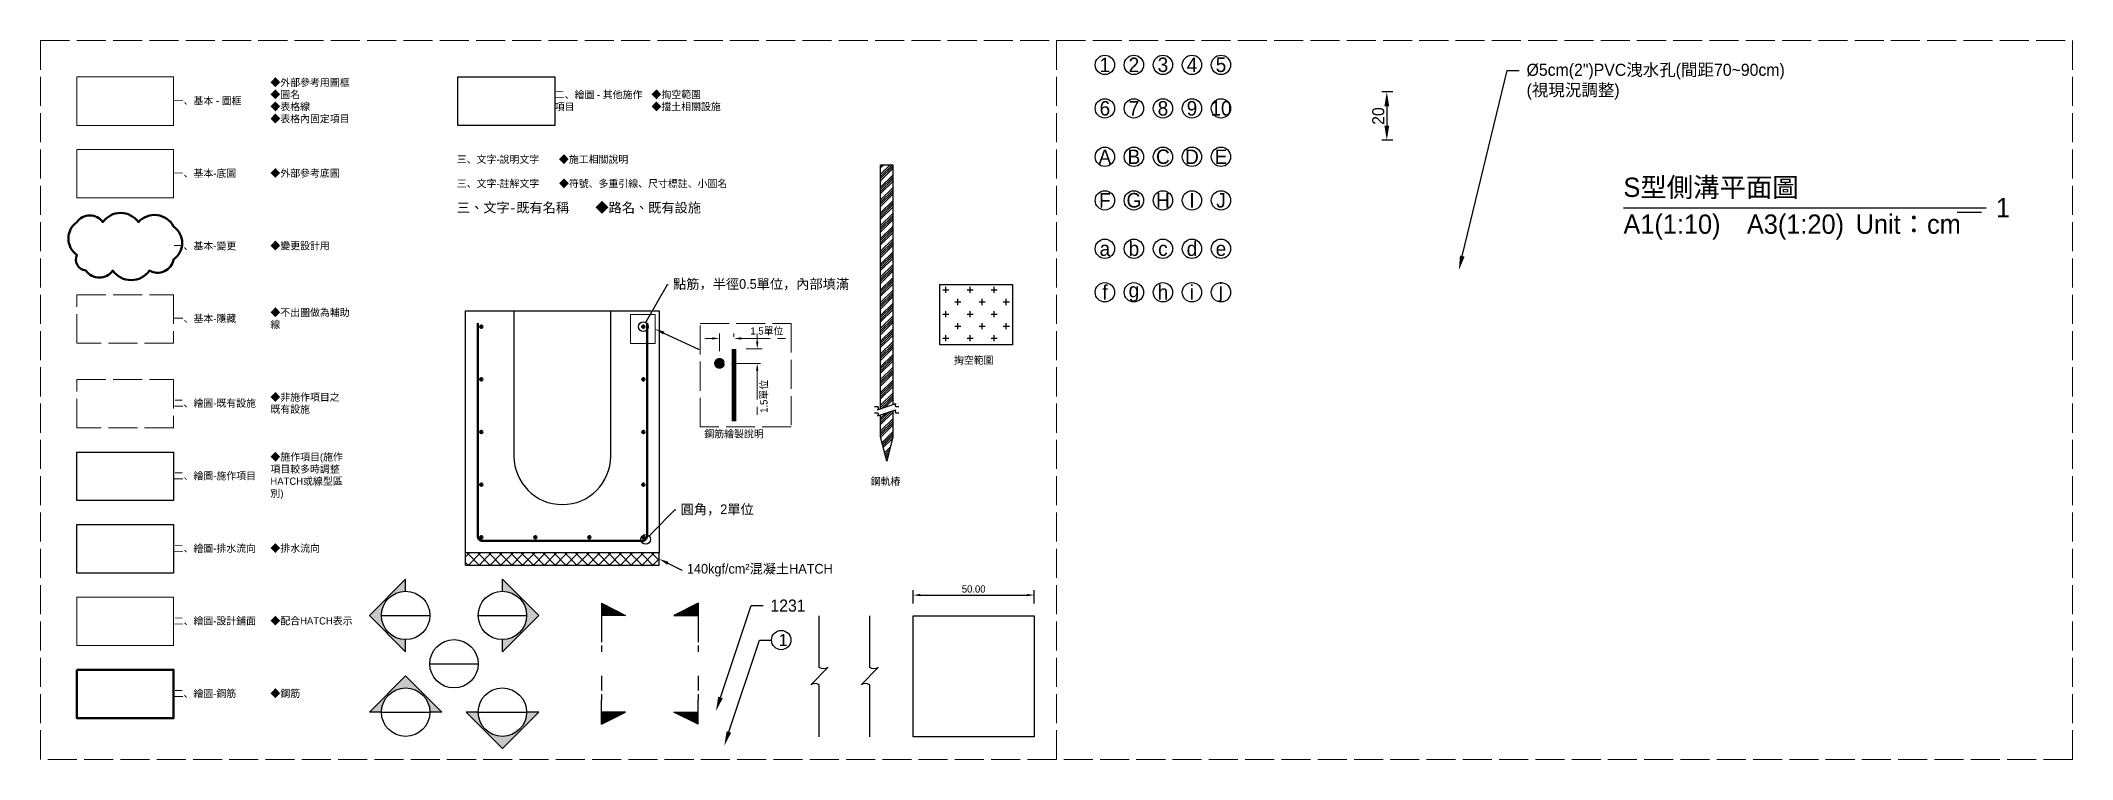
# Model space of a CAD drawing. Extents: x -7340 to 3675, y -3342 to 777.
# Drawn here: x 300 to 1140, y -297 to 0 of the extents above; entities that cross this region are included whole.
import ezdxf
from ezdxf import colors
from ezdxf.entities.mleader import LeaderData, LeaderLine
from ezdxf.math import Vec2, Vec3

# ---------------------------------------------------------------- set-up
doc = ezdxf.new("R2010")
doc.units = 0
doc.header["$MEASUREMENT"] = 0
doc.linetypes.add('ACAD_ISO02W100', pattern=[15, 12, -3])
for name, color, linetype, lineweight in [('一、1.基本-圖框', 7, 'Continuous', 20), ('一、2.基本-底圖', 9, 'Continuous', 20), ('一、3.基本-變更', 1, 'Continuous', 50), ('二、1.繪圖-既有設施', 8, 'Continuous', 20), ('二、2.繪圖-施作項目', 181, 'Continuous', 30), ('二、3.繪圖-排水流向', 170, 'Continuous', 30), ('二、4.繪圖-設計鋪面', 40, 'Continuous', 20), ('二、5.繪圖-鋼筋', 60, 'Continuous', 50), ('二、6.繪圖-其他施作項目', 35, 'Continuous', 30)]:
    doc.layers.add(name, color=color, linetype=linetype, lineweight=lineweight)
doc.layers.add('一、4.基本-隱藏', color=9, linetype='ACAD_ISO02W100', lineweight=20, plot=False)
for name, color, linetype in [('三、1.文字-說明文字', 2, 'Continuous'), ('三、3.文字-註解文字', 2, 'Continuous'), ('三、4.文字-既有名稱', 8, 'Continuous')]:
    doc.layers.add(name, color=color, linetype=linetype)
doc.styles.get("Standard").update_dxf_attribs({"font": 'kaiu.ttf', "height": 2})
doc.styles.add('既有名稱', font='kaiu.ttf', dxfattribs={"height": 4})
doc.styles.add('次圖名(詳圖)', font='MS PGothic.ttf', dxfattribs={"height": 6})
doc.styles.add('註解文字', font='MS PGothic.ttf', dxfattribs={"height": 3})
doc.styles.add('註解文字(詳圖)', font='MS PGothic.ttf', dxfattribs={"height": 5})
doc.styles.add('說明文字', font='MS PGothic.ttf', dxfattribs={"height": 3})
doc.dimstyles.new('註解文字', dxfattribs={"dimtxt": 3, "dimasz": 3, "dimexe": 2, "dimexo": 5, "dimgap": 1, "dimtad": 2, "dimzin": 0, "dimdsep": 46, "dimtxsty": '註解文字', "dimcen": 0.1, "dimclrd": 144, "dimclre": 144, "dimclrt": 256, "dimadec": 0, "dimazin": 0, "dimtfac": 1, "dimtofl": 0, "dimtmove": 0, "dimatfit": 3, "dimfxl": 15, "dimtolj": 1, "dimtzin": 0, "dimlwd": -1, "dimlwe": -1, "dimarcsym": 1})
doc.dimstyles.new('註解文字(詳圖)', dxfattribs={"dimtxt": 5, "dimasz": 6, "dimexe": 2, "dimexo": 5, "dimgap": 1, "dimtad": 2, "dimzin": 0, "dimdsep": 46, "dimtxsty": '註解文字(詳圖)', "dimcen": 0.1, "dimclrd": 144, "dimclre": 144, "dimclrt": 256, "dimadec": 0, "dimazin": 0, "dimtfac": 1, "dimtofl": 0, "dimtmove": 0, "dimatfit": 3, "dimfxlon": 1, "dimtolj": 1, "dimtzin": 0, "dimlwd": -1, "dimlwe": -1, "dimarcsym": 1})

msp = doc.modelspace()

# ---------------------------------------------------------------- texts
at = {"layer": '一、1.基本-圖框', "char_height": 3, "attachment_point": 4, "style": '說明文字'}
for s, width, gutter_width, insert in [('{\\fMS PGothic|b0|i0|c128|p34;◆外部參考用圖框\\P◆圖名\\P◆表格}線\\P{\\fMS PGothic|b0|i0|c128|p34;◆}表格{\\fPMingLiU|b0|i0|c136|p18;內}固定項目', 35.80343, 15, (395, -25)), ('{\\fMS PGothic|b0|i0|c128|p34;一、基本 - 圖框}', 37.92475, 1, (355, -25))]:
    msp.add_mtext_dynamic_manual_height_columns(s, width=width, gutter_width=gutter_width, heights=[0], dxfattribs=dict(at, insert=insert))
at = {"layer": '一、2.基本-底圖', "char_height": 3, "attachment_point": 4, "style": '說明文字'}
for s, width, insert in [('{\\fMS PGothic|b0|i0|c128|p34;一、基本-底圖}', 35.05604, (355, -55)), ('{\\fMS PGothic|b0|i0|c128|p34;◆外部參考底圖}', 31.67132, (395, -55))]:
    msp.add_mtext_dynamic_manual_height_columns(s, width=width, gutter_width=15, heights=[0], dxfattribs=dict(at, insert=insert))
at = {"layer": '一、3.基本-變更', "char_height": 3, "attachment_point": 4, "style": '說明文字'}
for s, width, insert in [('{\\fMS PGothic|b0|i0|c128|p34;一、基本-變更}', 35.53957, (355, -85)), ('{\\fMS PGothic|b0|i0|c128|p34;◆變更設計用}', 26.23159, (395, -85))]:
    msp.add_mtext_dynamic_manual_height_columns(s, width=width, gutter_width=15, heights=[0], dxfattribs=dict(at, insert=insert))
at = {"layer": '一、4.基本-隱藏', "char_height": 3}
for s, width, gutter_width, insert, attachment_point, style in [('{\\fMS PGothic|b0|i0|c128|p34;一、基本-隱藏}', 42.51711, 15, (355, -115), 4, '說明文字'), ('{\\fMS PGothic|b0|i0|c128|p34;◆不出圖做為輔助線}', 32.64664, 15, (395, -115), 4, '說明文字'), ('掏空範圍', 18.9594, 20, (677.601, -130.563), 1, '註解文字'), ('{\\fMS PGothic|b0|i0|c128|p34;鋼筋}繪製{\\fPMingLiU|b0|i0|c136|p18;說}明', 27.01482, 15, (574.392, -160.989), 1, '註解文字'), ('鋼軌樁', 14.717, 20, (643.171, -180.607), 1, '註解文字')]:
    msp.add_mtext_dynamic_manual_height_columns(s, width=width, gutter_width=gutter_width, heights=[0], dxfattribs=dict(at, insert=insert, attachment_point=attachment_point, style=style))
at = {"layer": '三、1.文字-說明文字', "insert": (472.082, -49.292), "char_height": 3, "attachment_point": 4, "style": '說明文字'}
msp.add_mtext_dynamic_manual_height_columns('{\\fMS PGothic|b0|i0|c128|p34;三、文字-\\fPMingLiU|b0|i0|c136|p18;說\\fMS PGothic|b0|i0|c128|p34;明文字\u3000\u3000◆}施工相關{\\fPMingLiU|b0|i0|c136|p18;說}明', width=109.18856, gutter_width=15, heights=[0], dxfattribs=at)
at = {"layer": '三、3.文字-註解文字'}
for s, width, gutter_width, insert, char_height, attachment_point, style in [('1', 8.38231, 30, (740, -10), 6, 5, '註解文字(詳圖)'), ('2', 8.38231, 30, (752, -10), 6, 5, '註解文字(詳圖)'), ('3', 8.38231, 30, (764, -10), 6, 5, '註解文字(詳圖)'), ('4', 8.38231, 30, (776, -10), 6, 5, '註解文字(詳圖)'), ('5', 8.38231, 30, (788, -10), 6, 5, '註解文字(詳圖)'), ('6', 8.38231, 30, (740, -28), 6, 5, '註解文字(詳圖)'), ('7', 8.38231, 30, (752, -28), 6, 5, '註解文字(詳圖)'), ('8', 8.38231, 30, (764, -28), 6, 5, '註解文字(詳圖)'), ('9', 8.38231, 30, (776, -28), 6, 5, '註解文字(詳圖)'), ('10', 8.38231, 30, (788, -28), 6, 5, '註解文字(詳圖)'), ('A', 8.38231, 30, (740, -48), 6, 5, '註解文字(詳圖)'), ('B', 8.38231, 30, (752, -48), 6, 5, '註解文字(詳圖)'), ('C', 8.38231, 30, (764, -48), 6, 5, '註解文字(詳圖)'), ('D', 8.38231, 30, (776, -48), 6, 5, '註解文字(詳圖)'), ('E', 8.38231, 30, (788, -48), 6, 5, '註解文字(詳圖)'), ('{\\fMS PGothic|b0|i0|c128|p34;三、文字-註解文字\u3000\u3000◆符號、多重引線、尺寸標註、小圖名}', 110.73428, 15, (472.082, -59.292), 3, 4, '說明文字'), ('S型側溝平面圖', 80.61929, 15, (954.399, -61.031), 8, 4, '次圖名(詳圖)'), ('F', 8.38231, 30, (740, -66), 6, 5, '註解文字(詳圖)'), ('G', 8.38231, 30, (752, -66), 6, 5, '註解文字(詳圖)'), ('H', 8.38231, 30, (764, -66), 6, 5, '註解文字(詳圖)'), ('I', 8.38231, 30, (776, -66), 6, 5, '註解文字(詳圖)'), ('J', 8.38231, 30, (788, -66), 6, 5, '註解文字(詳圖)'), ('1', 3, 15, (1108.399, -69.031), 8, 4, '次圖名(詳圖)'), ('A1(1:10)\u3000A3(1:20){\\fMS PGothic|b0|i0|c128|p34;^IUnit：cm}', 136.03259, 15, (954.399, -77.031), 8, 4, '次圖名(詳圖)'), ('b', 8.38231, 30, (752, -86), 6, 5, '註解文字(詳圖)'), ('d', 8.38231, 30, (776, -86), 6, 5, '註解文字(詳圖)'), ('a', 8.38231, 30, (740, -86), 6, 5, '註解文字(詳圖)'), ('c', 8.38231, 30, (764, -86), 6, 5, '註解文字(詳圖)'), ('e', 8.38231, 30, (788, -86), 6, 5, '註解文字(詳圖)'), ('f', 8.38231, 30, (740, -104), 6, 5, '註解文字(詳圖)'), ('h', 8.38231, 30, (764, -104), 6, 5, '註解文字(詳圖)'), ('i', 8.38231, 30, (776, -104), 6, 5, '註解文字(詳圖)'), ('j', 8.38231, 30, (788, -104), 6, 5, '註解文字(詳圖)'), ('g', 8.38231, 30, (752, -104), 6, 5, '註解文字(詳圖)')]:
    msp.add_mtext_dynamic_manual_height_columns(s, width=width, gutter_width=gutter_width, heights=[0], dxfattribs=dict(at, insert=insert, char_height=char_height, attachment_point=attachment_point, style=style))
at = {"layer": '三、4.文字-既有名稱', "insert": (472.082, -69.292), "char_height": 4, "attachment_point": 4, "style": '既有名稱'}
msp.add_mtext_dynamic_manual_height_columns('三、文字-既有名稱\u3000\u3000◆路名、既有設施', width=104.31543, gutter_width=20, heights=[0], dxfattribs=at)
at = {"layer": '二、1.繪圖-既有設施', "char_height": 3, "attachment_point": 4, "style": '說明文字'}
for s, width, insert in [('{\\fMS PGothic|b0|i0|c128|p34;二、繪圖-既有設施}', 38.83369, (355, -150)), ('{\\fMS PGothic|b0|i0|c128|p34;◆非施作項目之既有設施}', 32.59781, (395, -150))]:
    msp.add_mtext_dynamic_manual_height_columns(s, width=width, gutter_width=15, heights=[0], dxfattribs=dict(at, insert=insert))
at = {"layer": '二、2.繪圖-施作項目', "char_height": 3, "attachment_point": 4, "style": '說明文字'}
for s, width, insert in [('{\\fMS PGothic|b0|i0|c128|p34;◆施作項目(施作項目較多時調整HATCH或線型區別)}', 32.66801, (395, -180)), ('{\\fMS PGothic|b0|i0|c128|p34;二、繪圖-施作項目}', 45.60771, (355, -180))]:
    msp.add_mtext_dynamic_manual_height_columns(s, width=width, gutter_width=15, heights=[0], dxfattribs=dict(at, insert=insert))
at = {"layer": '二、3.繪圖-排水流向', "char_height": 3, "attachment_point": 4, "style": '說明文字'}
for s, width, insert in [('二、繪圖-排水流向', 66.83656, (355, -210)), ('{\\fMS PGothic|b0|i0|c128|p34;◆排水流向}', 69.24082, (395, -210))]:
    msp.add_mtext_dynamic_manual_height_columns(s, width=width, gutter_width=15, heights=[0], dxfattribs=dict(at, insert=insert))
at = {"layer": '二、4.繪圖-設計鋪面', "char_height": 3, "attachment_point": 4, "style": '說明文字'}
for s, width, insert in [('{\\fMS PGothic|b0|i0|c128|p34;二、繪圖-}設計{\\fMS PGothic|b0|i0|c128|p34;鋪面}', 35.9805, (355, -240)), ('{\\fMS PGothic|b0|i0|c128|p34;◆配合HATCH表示}', 53.90893, (395, -240))]:
    msp.add_mtext_dynamic_manual_height_columns(s, width=width, gutter_width=15, heights=[0], dxfattribs=dict(at, insert=insert))
at = {"layer": '二、5.繪圖-鋼筋', "char_height": 3, "attachment_point": 4, "style": '說明文字'}
for s, width, insert in [('{\\fMS PGothic|b0|i0|c128|p34;二、繪圖-}鋼筋', 45.60771, (355, -270)), ('{\\fMS PGothic|b0|i0|c128|p34;◆}鋼筋', 32.66801, (395, -270))]:
    msp.add_mtext_dynamic_manual_height_columns(s, width=width, gutter_width=15, heights=[0], dxfattribs=dict(at, insert=insert))
at = {"layer": '二、6.繪圖-其他施作項目', "char_height": 3, "attachment_point": 4, "style": '說明文字'}
for s, width, gutter_width, insert in [('二{\\fMS PGothic|b0|i0|c128|p34;、}繪圖{\\fMS PGothic|b0|i0|c128|p34; - }其他施作項目', 37.92475, 1, (512.551, -25)), ('{\\fMS PGothic|b0|i0|c128|p34;◆}掏空範圍\\P{\\fMS PGothic|b0|i0|c128|p34;◆}擋土相關設施', 35.80343, 15, (552.551, -25))]:
    msp.add_mtext_dynamic_manual_height_columns(s, width=width, gutter_width=gutter_width, heights=[0], dxfattribs=dict(at, insert=insert))

# ---------------------------------------------------------------- blocks, each defined once
blk = doc.blocks.new('*D1')
at = {"layer": 'Defpoints', "color": 0, "transparency": 16777216}
for p in [(710.75, -229.11), (660.75, -237.63), (710.75, -237.63)]:
    blk.add_point(p, dxfattribs=at)
at = {"layer": '三、3.文字-註解文字', "color": 144, "transparency": 16777216}
for p, q in [((660.75, -232.63), (660.75, -227.11)), ((663.75, -229.11), (707.75, -229.11)), ((710.75, -232.63), (710.75, -227.11))]:
    blk.add_line(p, q, dxfattribs=at)
for points in [[(663.75, -228.61), (663.75, -229.61), (660.75, -229.11)], [(707.75, -228.61), (707.75, -229.61), (710.75, -229.11)]]:
    blk.add_solid(points, dxfattribs=at)
at = {"layer": '三、3.文字-註解文字', "transparency": 16777216, "insert": (685.75, -226.61), "char_height": 3, "attachment_point": 5, "style": '註解文字'}
blk.add_mtext('\\A1;50.00', dxfattribs=at)
blk = doc.blocks.new('_DotBlank')
at = {"color": 0, "linetype": 'ByBlock', "lineweight": -2}
blk.add_line((-0.5, 0), (-1, 0), dxfattribs=at)
blk.add_circle((0, 0), 0.5, dxfattribs=at)
blk = doc.blocks.new('*D2')
at = {"layer": 'Defpoints', "color": 0, "transparency": 16777216}
for p in [(586.65, -123.06), (580.65, -133.36), (586.65, -127.36)]:
    blk.add_point(p, dxfattribs=at)
at = {"layer": '一、4.基本-隱藏', "color": 144, "transparency": 16777216}
for p, q in [((577.65, -123.06), (574.65, -123.06)), ((580.65, -128.36), (580.65, -121.06)), ((586.65, -122.36), (586.65, -121.06)), ((589.65, -123.06), (607.91, -123.06))]:
    blk.add_line(p, q, dxfattribs=at)
for points in [[(577.65, -122.56), (577.65, -123.56), (580.65, -123.06)], [(589.65, -122.56), (589.65, -123.56), (586.65, -123.06)]]:
    blk.add_solid(points, dxfattribs=at)
at = {"layer": '一、4.基本-隱藏', "transparency": 16777216, "insert": (600.28, -120.14), "char_height": 3, "attachment_point": 5, "style": '註解文字'}
blk.add_mtext('\\A1;1.5單位', dxfattribs=at)
blk = doc.blocks.new('*D3')
at = {"layer": 'Defpoints', "color": 0, "transparency": 16777216}
for p in [(580.65, -133.36), (586.65, -127.36), (596.27, -133.36)]:
    blk.add_point(p, dxfattribs=at)
at = {"layer": '一、4.基本-隱藏', "color": 144, "transparency": 16777216}
for p, q in [((596.27, -124.36), (596.27, -121.36)), ((585.65, -133.36), (598.27, -133.36)), ((591.65, -127.36), (598.27, -127.36)), ((596.27, -136.36), (596.27, -154.62))]:
    blk.add_line(p, q, dxfattribs=at)
for points in [[(595.77, -124.36), (596.77, -124.36), (596.27, -127.36)], [(595.77, -136.36), (596.77, -136.36), (596.27, -133.36)]]:
    blk.add_solid(points, dxfattribs=at)
at = {"layer": '一、4.基本-隱藏', "transparency": 16777216, "insert": (599.19, -146.99), "char_height": 3, "attachment_point": 5, "rotation": 90, "style": '註解文字'}
blk.add_mtext('\\A1;1.5單位', dxfattribs=at)
blk = doc.blocks.new('*D5')
at = {"layer": 'Defpoints', "color": 0, "transparency": 16777216}
for p in [(876.56, -21.16), (856.56, -41.16), (876.56, -41.16)]:
    blk.add_point(p, dxfattribs=at)
at = {"layer": '三、3.文字-註解文字', "color": 144, "transparency": 16777216}
for p, q in [((859.06, -21.16), (854.56, -21.16)), ((856.56, -27.16), (856.56, -35.16)), ((859.06, -41.16), (854.56, -41.16))]:
    blk.add_line(p, q, dxfattribs=at)
for points in [[(855.56, -27.16), (857.56, -27.16), (856.56, -21.16)], [(855.56, -35.16), (857.56, -35.16), (856.56, -41.16)]]:
    blk.add_solid(points, dxfattribs=at)
at = {"layer": '三、3.文字-註解文字', "transparency": 16777216, "insert": (853.06, -31.16), "char_height": 5, "attachment_point": 5, "rotation": 90, "style": '註解文字(詳圖)'}
blk.add_mtext('\\A1;20', dxfattribs=at)

# ---------------------------------------------------------------- dimensions: what is measured, and where the dimension line sits
at = {"layer": '一、4.基本-隱藏'}
dim = msp.add_linear_dim(base=(586.653, -123.062), p1=(580.653, -133.362), p2=(586.653, -127.362), text='1.5單位', dimstyle='註解文字', dxfattribs=at)
dim.commit()
dim.dimension.update_dxf_attribs({"geometry": '*D2', "text_midpoint": (600.283, -120.144)})
dim = msp.add_linear_dim(base=(596.271, -133.362), p1=(586.653, -127.362), p2=(580.653, -133.362), angle=90, text='1.5單位', dimstyle='註解文字', dxfattribs=at)
dim.commit()
dim.dimension.update_dxf_attribs({"geometry": '*D3', "text_midpoint": (599.189, -146.993)})
at = {"layer": '三、3.文字-註解文字'}
dim = msp.add_linear_dim(base=(856.564, -41.155), p1=(876.564, -21.155), p2=(876.564, -41.155), angle=90, text='20', dimstyle='註解文字(詳圖)', dxfattribs=at)
dim.commit()
dim.dimension.update_dxf_attribs({"geometry": '*D5', "text_midpoint": (853.064, -31.155)})
dim = msp.add_linear_dim(base=(710.75, -229.114), p1=(660.75, -237.633), p2=(710.75, -237.633), dimstyle='註解文字', dxfattribs=at)
dim.commit()
dim.dimension.update_dxf_attribs({"geometry": '*D1', "text_midpoint": (685.75, -226.614)})

# ---------------------------------------------------------------- hatches: boundary and pattern name
at = {"layer": '一、4.基本-隱藏'}
h = msp.add_hatch(color=256, dxfattribs=at)
h.dxf.hatch_style = 1
h.paths.add_polyline_path([(582.653, -133.362, 1), (578.653, -133.362, 1)])
at = {"layer": '三、3.文字-註解文字'}
h = msp.add_hatch(color=256, dxfattribs=at)
h.dxf.hatch_style = 1
h.paths.add_polyline_path([(450.907, -222.515), (435.907, -237.515), (450.907, -252.515), (450.907, -247.515, -0.4142136), (440.907, -237.515, -0.4142136), (450.907, -227.515)])
h = msp.add_hatch(color=256, dxfattribs=at)
h.dxf.hatch_style = 1
h.paths.add_polyline_path([(490.907, -222.515), (490.907, -227.515, -0.4142136), (500.907, -237.515, -0.4142136), (490.907, -247.515), (490.907, -252.515), (505.907, -237.515)])
h = msp.add_hatch(color=256, dxfattribs=at)
h.dxf.hatch_style = 1
h.paths.add_polyline_path([(541.85, -237.515), (531.85, -232.515), (531.85, -237.515)])
h = msp.add_hatch(color=256, dxfattribs=at)
h.dxf.hatch_style = 1
h.paths.add_polyline_path([(571.85, -237.515), (571.85, -232.515), (561.85, -237.515)])
h = msp.add_hatch(color=256, dxfattribs=at)
h.dxf.hatch_style = 1
h.paths.add_polyline_path([(460.907, -277.515), (465.907, -277.515), (450.907, -262.515), (435.907, -277.515), (440.907, -277.515, -1)])
h = msp.add_hatch(color=256, dxfattribs=at)
h.dxf.hatch_style = 1
h.paths.add_polyline_path([(480.907, -277.515), (475.907, -277.515), (490.907, -292.515), (505.907, -277.515), (500.907, -277.515, -1)])
h = msp.add_hatch(color=256, dxfattribs=at)
h.dxf.hatch_style = 1
h.paths.add_polyline_path([(541.85, -277.515), (531.85, -277.515), (531.85, -282.542)])
h = msp.add_hatch(color=256, dxfattribs=at)
h.dxf.hatch_style = 1
h.paths.add_polyline_path([(561.85, -277.515), (571.85, -282.515), (571.85, -277.515)])
at = {"layer": '二、2.繪圖-施作項目'}
h = msp.add_hatch(dxfattribs=at)
h.set_pattern_fill('ANSI37', color=256)
h.set_pattern_definition([(45, (1100.9382, -86.5112), (-2.245064, 2.245064), []), (135, (1100.9382, -86.5112), (-2.245064, -2.245064), [])])
h.paths.add_polyline_path([(475.704, -211.705), (475.704, -216.705), (555.704, -216.705), (555.704, -211.705)])
at = {"layer": '二、5.繪圖-鋼筋'}
h = msp.add_hatch(color=256, dxfattribs=at)
h.dxf.hatch_style = 1
h.paths.add_polyline_path([(482.704, -118.205, 1), (481.704, -118.205, 1)])
h = msp.add_hatch(color=256, dxfattribs=at)
h.dxf.hatch_style = 1
h.paths.add_polyline_path([(549.704, -118.205, 1), (548.704, -118.205, 1)])
h = msp.add_hatch(color=256, dxfattribs=at)
h.dxf.hatch_style = 1
h.paths.add_polyline_path([(482.704, -139.955, 1), (481.704, -139.955, 1)])
h = msp.add_hatch(color=256, dxfattribs=at)
h.dxf.hatch_style = 1
h.paths.add_polyline_path([(549.704, -139.955, 1), (548.704, -139.955, 1)])
h = msp.add_hatch(color=256, dxfattribs=at)
h.dxf.hatch_style = 1
h.paths.add_polyline_path([(482.704, -161.705, 1), (481.704, -161.705, 1)])
h = msp.add_hatch(color=256, dxfattribs=at)
h.dxf.hatch_style = 1
h.paths.add_polyline_path([(549.704, -161.705, 1), (548.704, -161.705, 1)])
h = msp.add_hatch(color=256, dxfattribs=at)
h.dxf.hatch_style = 1
h.paths.add_polyline_path([(482.704, -183.455, 1), (481.704, -183.455, 1)])
h = msp.add_hatch(color=256, dxfattribs=at)
h.dxf.hatch_style = 1
h.paths.add_polyline_path([(549.704, -183.455, 1), (548.704, -183.455, 1)])
h = msp.add_hatch(color=256, dxfattribs=at)
h.dxf.hatch_style = 1
h.paths.add_polyline_path([(482.704, -205.205, 1), (481.704, -205.205, 1)])
h = msp.add_hatch(color=256, dxfattribs=at)
h.dxf.hatch_style = 1
h.paths.add_polyline_path([(505.034, -205.205, 1), (504.034, -205.205, 1)])
h = msp.add_hatch(color=256, dxfattribs=at)
h.dxf.hatch_style = 1
h.paths.add_polyline_path([(527.364, -205.205, 1), (526.364, -205.205, 1)])
h = msp.add_hatch(color=256, dxfattribs=at)
h.dxf.hatch_style = 1
h.paths.add_polyline_path([(549.704, -205.205, 1), (548.704, -205.205, 1)])
at = {"layer": '二、6.繪圖-其他施作項目'}
h = msp.add_hatch(dxfattribs=at)
h.set_pattern_fill('ANSI34', color=256, scale=5)
h.set_pattern_definition([(45, (-167.1946, 297), (-2.65165, 2.65165), []), (45, (-166.3107, 297), (-2.65165, 2.65165), []), (45, (-165.427, 297), (-2.65165, 2.65165), []), (45, (-164.543, 297), (-2.65165, 2.65165), [])])
h.paths.add_polyline_path([(652.299, -51.252), (647.299, -51.252), (647.299, -152.085), (652.299, -150.419)])
h.paths.add_polyline_path([(652.299, -152.919), (647.299, -154.585), (647.299, -163.752), (649.799, -173.752), (652.299, -163.752)])
h = msp.add_hatch(dxfattribs=at)
h.set_pattern_fill('CROSS', color=256, scale=20)
h.set_pattern_definition([(0, (-47, 297), (5, 5), [2.5, -7.5]), (90, (-45.75, 295.75), (-5, 5), [2.5, -7.5])])
h.paths.add_polyline_path([(701.818, -125.739), (701.818, -100.739), (671.818, -100.739), (671.818, -125.739)])

# ---------------------------------------------------------------- linework, layer by layer
at = {"layer": '一、1.基本-圖框'}
msp.add_lwpolyline([(315, -15), (355, -15), (355, -35), (315, -35)], close=True, dxfattribs=at)
at = {"layer": '一、2.基本-底圖'}
msp.add_lwpolyline([(315, -45), (355, -45), (355, -65), (315, -65)], close=True, dxfattribs=at)
at = {"layer": '一、3.基本-變更'}
msp.add_lwpolyline([(315, -75, 0.5205671), (315, -88.528, 0.5205671), (318.718, -95, 0.5205671), (329.815, -95, 0.5205671), (345.043, -95, 0.5205671), (355, -90.403, 0.5205671), (355, -76.829, 0.5205671), (340.411, -75, 0.5205671), (325.727, -75, 0.5205671)], format="xyb", close=True, dxfattribs=at)
at = {"layer": '一、4.基本-隱藏'}
for points in [[(300, 0), (720, 0), (720, -297), (300, -297)], [(720, 0), (1140, 0), (1140, -297), (720, -297)], [(315, -105), (355, -105), (355, -125), (315, -125)], [(543.877, -113.186), (554.031, -113.186), (554.031, -125.125), (543.877, -125.125)], [(572.615, -116.894), (610.358, -116.894), (610.358, -159.655), (572.615, -159.655)]]:
    msp.add_lwpolyline(points, close=True, dxfattribs=at)
at = {"layer": '一、4.基本-隱藏', "const_width": 2}
msp.add_lwpolyline([(586.653, -127.362), (586.653, -157.362)], dxfattribs=at)
at = {"layer": '一、4.基本-隱藏'}
msp.add_circle((580.653, -133.362), 2, dxfattribs=at)
at = {"layer": '三、3.文字-註解文字'}
for points in [[(954.399, -69.031), (1104.399, -69.031)], [(1102.399, -71.031), (1092.399, -71.031)], [(450.907, -227.515), (450.907, -222.515), (435.907, -237.515), (450.907, -252.515), (450.907, -247.515)], [(490.907, -227.515), (490.907, -222.515), (505.907, -237.515), (490.907, -252.515), (490.907, -247.515)], [(531.85, -232.515), (531.85, -242.515)], [(531.85, -232.515), (541.85, -237.515), (531.85, -237.515)], [(571.85, -232.515), (561.85, -237.515), (571.85, -237.515)], [(571.85, -232.515), (571.85, -242.515)], [(440.907, -237.515), (460.907, -237.515)], [(480.907, -237.515), (500.907, -237.515)], [(460.907, -257.515), (480.907, -257.515)], [(440.907, -277.515), (435.907, -277.515), (450.907, -262.515), (465.907, -277.515), (460.907, -277.515)], [(531.85, -282.515), (531.85, -272.515)], [(571.85, -282.515), (571.85, -272.515)], [(440.907, -277.515), (460.907, -277.515)], [(480.907, -277.515), (475.907, -277.515), (490.907, -292.515), (505.907, -277.515), (500.907, -277.515)], [(480.907, -277.515), (500.907, -277.515)], [(531.903, -282.515), (541.85, -277.515), (531.85, -277.515)], [(571.85, -282.515), (561.85, -277.515), (571.85, -277.515)]]:
    msp.add_lwpolyline(points, dxfattribs=at)
at = {"layer": '三、3.文字-註解文字', "linetype": 'ACAD_ISO02W100', "ltscale": 0.5}
for points in [[(531.85, -242.515), (531.85, -252.515)], [(571.85, -242.515), (571.85, -252.515)], [(531.85, -262.515), (531.85, -272.515)], [(571.85, -262.515), (571.85, -272.515)]]:
    msp.add_lwpolyline(points, dxfattribs=at)
at = {"layer": '三、3.文字-註解文字'}
for points in [[(621.944, -287.642), (621.944, -266.178, 0.2828427), (618.408, -266.178), (625.479, -259.107, -0.2828427), (621.944, -259.107), (621.944, -237.642)], [(642.765, -287.642), (642.765, -266.178, 0.2828427), (639.23, -266.178), (646.301, -259.107, -0.2828427), (642.765, -259.107), (642.765, -237.642)]]:
    msp.add_lwpolyline(points, format="xyb", dxfattribs=at)
for centre, radius in [((740, -10), 4), ((752, -10), 4), ((764, -10), 4), ((776, -10), 4), ((788, -10), 4), ((740, -28), 4), ((752, -28), 4), ((764, -28), 4), ((776, -28), 4), ((788, -28), 4), ((740, -48), 4), ((752, -48), 4), ((764, -48), 4), ((776, -48), 4), ((788, -48), 4), ((740, -66), 4), ((752, -66), 4), ((764, -66), 4), ((776, -66), 4), ((788, -66), 4), ((740, -86), 4), ((752, -86), 4), ((764, -86), 4), ((776, -86), 4), ((788, -86), 4), ((740, -104), 4), ((752, -104), 4), ((764, -104), 4), ((776, -104), 4), ((788, -104), 4), ((450.907, -237.515), 10), ((490.907, -237.515), 10), ((470.907, -257.515), 10), ((606.187, -247.692), 4), ((450.907, -277.515), 10), ((490.907, -277.515), 10)]:
    msp.add_circle(centre, radius, dxfattribs=at)
at = {"layer": '二、1.繪圖-既有設施', "linetype": 'ACAD_ISO02W100'}
msp.add_lwpolyline([(315, -140), (355, -140), (355, -160), (315, -160)], close=True, dxfattribs=at)
at = {"layer": '二、2.繪圖-施作項目'}
for points in [[(475.704, -211.705), (475.704, -111.705)], [(475.704, -111.705), (555.704, -111.705)], [(555.704, -111.705), (555.704, -211.705)], [(475.704, -216.705), (475.704, -211.705)], [(555.704, -211.705), (475.704, -211.705)], [(475.704, -216.705), (555.704, -216.705)], [(555.704, -216.705), (555.704, -211.705)]]:
    msp.add_lwpolyline(points, dxfattribs=at)
msp.add_lwpolyline([(495.704, -111.705), (495.704, -171.705, 1), (535.704, -171.705), (535.704, -111.705)], format="xyb", dxfattribs=at)
for points in [[(315, -170), (355, -170), (355, -190), (315, -190)], [(660.75, -237.633), (710.75, -237.633), (710.75, -287.633), (660.75, -287.633)]]:
    msp.add_lwpolyline(points, close=True, dxfattribs=at)
at = {"layer": '二、3.繪圖-排水流向'}
msp.add_lwpolyline([(315, -200), (355, -200), (355, -220), (315, -220)], close=True, dxfattribs=at)
at = {"layer": '二、4.繪圖-設計鋪面'}
msp.add_lwpolyline([(315, -230), (355, -230), (355, -250), (315, -250)], close=True, dxfattribs=at)
at = {"layer": '二、5.繪圖-鋼筋'}
msp.add_lwpolyline([(550.704, -116.705), (550.704, -204.705, -0.4142136), (548.704, -206.705), (482.704, -206.705, -0.4142136), (480.704, -204.705), (480.704, -116.705)], format="xyb", dxfattribs=at)
msp.add_lwpolyline([(315, -260), (355, -260), (355, -280), (315, -280)], close=True, dxfattribs=at)
for centre in [(482.204, -118.205), (549.204, -118.205), (482.204, -139.955), (549.204, -139.955), (482.204, -161.705), (549.204, -161.705), (482.204, -183.455), (549.204, -183.455), (482.204, -205.205), (504.534, -205.205), (526.864, -205.205), (549.204, -205.205)]:
    msp.add_circle(centre, 0.5, dxfattribs=at)
at = {"layer": '二、6.繪圖-其他施作項目'}
for points in [[(472.551, -15), (512.551, -15), (512.551, -35), (472.551, -35)], [(671.818, -100.739), (701.818, -100.739), (701.818, -125.739), (671.818, -125.739)]]:
    msp.add_lwpolyline(points, close=True, dxfattribs=at)
for points in [[(647.299, -152.085), (647.299, -51.252), (652.299, -51.252), (652.299, -150.419)], [(652.299, -152.919), (652.299, -163.752), (649.799, -173.752), (647.299, -163.752), (647.299, -154.585)]]:
    msp.add_lwpolyline(points, dxfattribs=at)
for points in [[(644.799, -151.252), (646.049, -151.252, -0.4), (646.049, -152.502), (653.549, -150.002, 0.4), (653.549, -151.252), (654.799, -151.252)], [(644.799, -153.752), (646.049, -153.752, -0.4), (646.049, -155.002), (653.549, -152.502, 0.4), (653.549, -153.752), (654.799, -153.752)]]:
    msp.add_lwpolyline(points, format="xyb", dxfattribs=at)

msp.set_redraw_order([(e.dxf.handle, doc.entitydb.next_handle()) for e in msp.query("TEXT MTEXT ATTDEF DIMENSION ARC_DIMENSION")])  # texts and dimensions are drawn at this point

# ---------------------------------------------------------------- leaders
at = {"layer": '一、4.基本-隱藏'}
ml = msp.add_multileader_mtext('Standard', dxfattribs=at)
ml.set_content('點筋，半徑0.5單位，內部填滿', color=256, style='註解文字')
ml.set_leader_properties()
ml.set_arrow_properties(name='DOTBLANK')
ml.build(insert=Vec2(0, 0))
ml.multileader.update_dxf_attribs({"text_right_attachment_type": 6, "dogleg_length": 0.36})
ctx = ml.context
ctx.base_point, ctx.plane_origin = Vec3(559.497, -100.826), Vec3(549.204, -118.205)
ctx.right_attachment = 6
notes = []
notes.append((ctx, [(0, (1, 1, 0), (559.137, -100.826), (1, 0), 0.36, [(0, [(549.204, -118.205)], 0, [])])]))
ctx.mtext.insert, ctx.mtext.flow_direction = Vec3(561.497, -98.553), 5
ml = msp.add_multileader_mtext('Standard', dxfattribs=at)
ml.set_content('', color=256)
ml.set_leader_properties()
ml.build(insert=Vec2(0, 0))
ml.multileader.update_dxf_attribs({"text_right_attachment_type": 6, "dogleg_length": 0.36})
ctx = ml.context
ctx.base_point, ctx.plane_origin = Vec3(572.324, -127.464), Vec3(554.031, -119.155)
ctx.right_attachment = 6
notes.append((ctx, [(0, (1, 1, 0), (571.964, -127.464), (1, 0), 0.36, [(0, [(554.031, -119.155)], 0, [])])]))
ctx.mtext.insert, ctx.mtext.flow_direction = Vec3(574.324, -125.464), 5
ml = msp.add_multileader_mtext('Standard', dxfattribs=at)
ml.set_content('圓角，2單位', color=256, style='註解文字')
ml.set_leader_properties()
ml.set_arrow_properties(name='DOTBLANK')
ml.build(insert=Vec2(0, 0))
ml.multileader.update_dxf_attribs({"text_right_attachment_type": 6, "dogleg_length": 0.36})
ctx = ml.context
ctx.base_point, ctx.plane_origin = Vec3(562.617, -193.941), Vec3(550.118, -206.119)
ctx.right_attachment = 6
notes.append((ctx, [(0, (1, 1, 0), (562.257, -193.941), (1, 0), 0.36, [(0, [(550.118, -206.119)], 0, [])])]))
ctx.mtext.insert, ctx.mtext.flow_direction = Vec3(564.617, -191.668), 5
ml = msp.add_multileader_mtext('Standard', dxfattribs=at)
ml.set_content('140kgf/cm²混凝土HATCH', color=256, style='註解文字')
ml.set_leader_properties()
ml.build(insert=Vec2(0, 0))
ml.multileader.update_dxf_attribs({"text_right_attachment_type": 6, "dogleg_length": 0.36})
ctx = ml.context
ctx.base_point, ctx.plane_origin = Vec3(565.213, -218.623), Vec3(555.704, -214.205)
ctx.right_attachment = 6
notes.append((ctx, [(0, (1, 1, 0), (564.853, -218.623), (1, 0), 0.36, [(0, [(555.704, -214.205)], 0, [])])]))
ctx.mtext.insert, ctx.mtext.flow_direction = Vec3(567.213, -216.237), 5
at = {"layer": '三、3.文字-註解文字'}
ml = msp.add_multileader_mtext('Standard', dxfattribs=at)
ml.set_content('{\\fMS PGothic|b0|i0|c128|p34;%%C5cm}(2")PVC洩水孔(間距70~90cm)\\P(視現況調整)', color=256, style='註解文字(詳圖)')
ml.set_leader_properties(color=144, linetype='ByLayer', lineweight=-1)
ml.build(insert=Vec2(0, 0))
ml.multileader.update_dxf_attribs({"dogleg_length": 5, "arrow_head_size": 6})
ctx = ml.context
ctx.base_point, ctx.char_height, ctx.arrow_head_size, ctx.landing_gap_size, ctx.plane_origin = Vec3(911.351, -12.371), 5, 6, 3, Vec3(886.351, -94.871)
notes.append((ctx, [(0, (1, 1, 0), (906.351, -12.371), (1, 0), 5, [(0, [(886.351, -94.871)], 0, [])])]))
ctx.mtext.insert, ctx.mtext.flow_direction = Vec3(914.351, -9.545), 5
ml = msp.add_multileader_mtext('Standard', dxfattribs=at)
ml.set_content('1231', color=256, style='註解文字(詳圖)')
ml.set_leader_properties(color=144, linetype='ByLayer', lineweight=-1)
ml.build(insert=Vec2(0, 0))
ml.multileader.update_dxf_attribs({"dogleg_length": 5, "arrow_head_size": 6})
ctx = ml.context
ctx.base_point, ctx.char_height, ctx.arrow_head_size, ctx.landing_gap_size, ctx.plane_origin = Vec3(598.711, -233.449), 5, 6, 3, Vec3(564.815, -275.71)
notes.append((ctx, [(0, (1, 1, 0), (593.711, -233.449), (1, 0), 5, [(0, [(579.183, -277.112)], 0, [])])]))
ctx.mtext.insert, ctx.mtext.flow_direction = Vec3(601.711, -230.949), 5
ml = msp.add_multileader_mtext('Standard', dxfattribs=at)
ml.set_content('{\\fMS PGothic|b0|i0|c128|p34;1}', color=256, style='註解文字(詳圖)')
ml.set_leader_properties(color=144, linetype='ByLayer', lineweight=-1)
ml.build(insert=Vec2(0, 0))
ml.multileader.update_dxf_attribs({"dogleg_length": 5, "arrow_head_size": 6})
ctx = ml.context
ctx.base_point, ctx.char_height, ctx.arrow_head_size, ctx.landing_gap_size, ctx.plane_origin = Vec3(602.187, -247.692), 5, 6, 3, Vec3(568.291, -289.953)
notes.append((ctx, [(0, (1, 1, 0), (597.187, -247.692), (1, 0), 5, [(0, [(582.659, -291.355)], 0, [])])]))
ctx.mtext.insert, ctx.mtext.flow_direction = Vec3(605.187, -245.192), 5
for ctx, leaders in notes:
    for number, flags, end, landing, length, lines in leaders:
        leader = LeaderData()
        leader.index, (leader.has_last_leader_line, leader.has_dogleg_vector, leader.attachment_direction) = number, flags
        leader.last_leader_point, leader.dogleg_vector, leader.dogleg_length = Vec3(end), Vec3(landing), length
        for number, points, colour, breaks in lines:
            line = LeaderLine()
            line.index, line.vertices, line.color, line.breaks = number, Vec3.list(points), colors.encode_raw_color(colour), breaks
            leader.lines.append(line)
        ctx.leaders.append(leader)

doc.saveas('drawing.dxf')
